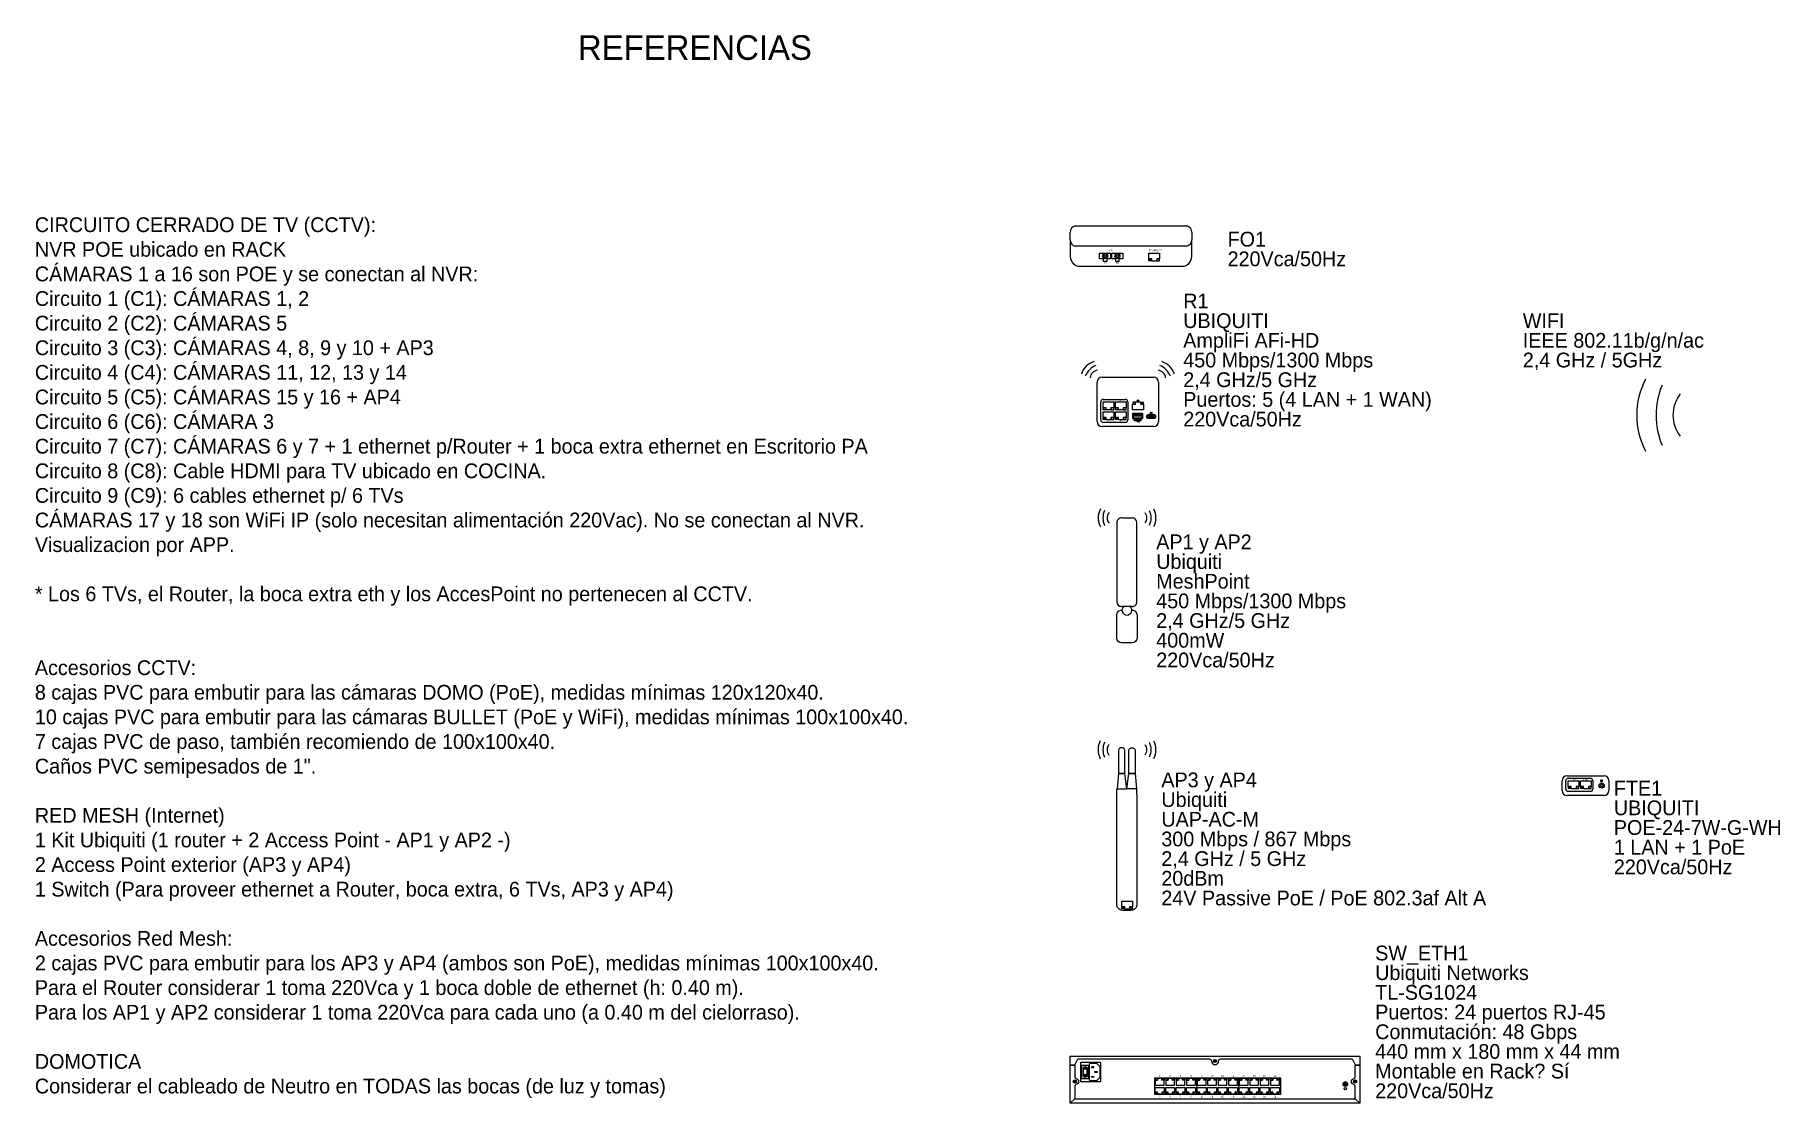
# Model space of a CAD drawing. Header units: millimetres. Extents: x 1086 to 16404, y 1320 to 9021.
# Drawn here: x 8043 to 11589, y 5765 to 7936 of the extents above; entities that cross this region are included whole.
import ezdxf
from ezdxf.enums import TextEntityAlignment as Align

# ---------------------------------------------------------------- set-up
doc = ezdxf.new("R2010")
doc.units = ezdxf.units.MM
doc.header["$LTSCALE"] = 8
doc.layers.add('STS_Señales Débiles', color=7, linetype='Continuous', true_color=0x265482)

msp = doc.modelspace()

# ---------------------------------------------------------------- texts
at = {"layer": 'STS_Señales Débiles', "attachment_point": 1}
for s, insert, char_height, width in [('REFERENCIAS', (9146, 7935.3), 50, 410.004), ('CIRCUITO CERRADO DE TV (CCTV):\\PNVR POE ubicado en RACK\\PCÁMARAS 1 a 16 son POE y se conectan al NVR:\\PCircuito 1 (C1): CÁMARAS 1, 2\\PCircuito 2 (C2): CÁMARAS 5\\PCircuito 3 (C3): CÁMARAS 4, 8, 9 y 10 + AP3\\PCircuito 4 (C4): CÁMARAS 11, 12, 13 y 14\\PCircuito 5 (C5): CÁMARAS 15 y 16 + AP4\\PCircuito 6 (C6): CÁMARA 3\\PCircuito 7 (C7): CÁMARAS 6 y 7 + 1 ethernet p/Router + 1 boca extra ethernet en Escritorio PA\\PCircuito 8 (C8): Cable HDMI para TV ubicado en COCINA.\\PCircuito 9 (C9): 6 cables ethernet p/ 6 TVs\\PCÁMARAS 17 y 18 son WiFi IP (solo necesitan alimentación 220Vac). No se conectan al NVR. Visualizacion por APP.\\P\\P* Los 6 TVs, el Router, la boca extra eth y los AccesPoint no pertenecen al CCTV.\\P\\P\\PAccesorios CCTV:\\P8 cajas PVC para embutir para las cámaras DOMO (PoE), medidas mínimas 120x120x40.\\P10 cajas PVC para embutir para las cámaras BULLET (PoE y WiFi), medidas mínimas 100x100x40.\\P7 cajas PVC de paso, también recomiendo de 100x100x40.\\PCaños PVC semipesados de 1".\\P\\PRED MESH (Internet)\\P1 Kit Ubiquiti (1 router + 2 Access Point - AP1 y AP2 -)\\P2 Access Point exterior (AP3 y AP4)\\P1 Switch (Para proveer ethernet a Router, boca extra, 6 TVs, AP3 y AP4)\\P\\PAccesorios Red Mesh:\\P2 cajas PVC para embutir para los AP3 y AP4 (ambos son PoE), medidas mínimas 100x100x40.\\PPara el Router considerar 1 toma 220Vca y 1 boca doble de ethernet (h: 0.40 m).\\PPara los AP1 y AP2 considerar 1 toma 220Vca para cada uno (a 0.40 m del cielorraso).\\P\\PDOMOTICA\\PConsiderar el cableado de Neutro en TODAS las bocas (de luz y tomas)', (8042.6, 7565.3), 30, 1918.533)]:
    msp.add_mtext(s, dxfattribs=dict(at, insert=insert, char_height=char_height, width=width))

# ---------------------------------------------------------------- blocks, each defined once
blk = doc.blocks.new('AccessPoint')
for p, q in [((-10.6, 236.8), (-10.6, 246.7)), ((-9.4, 247.2), (-10.1, 247.2)), ((29.4, 247.2), (30.1, 247.2)), ((30.6, 236.8), (30.6, 246.7))]:
    blk.add_line(p, q)
for points in [[(-43.9, 345.1, 0.246231), (-43.9, 308.5)], [(-35.6, 342.1, 0.197976), (-35.6, 311.5)], [(-26.3, 337.5, 0.350013), (-26.3, 316)], [(46.3, 337.5, -0.350013), (46.3, 316)], [(55.6, 342.1, -0.197976), (55.6, 311.5)], [(63.9, 345.1, -0.246231), (63.9, 308.5)], [(30.5, 10, -0.344972), (17.8, 0), (2.2, 0, -0.344972), (-10.5, 10)]]:
    blk.add_lwpolyline(points, format="xyb")
for points in [[(5.7, 325.5, 0.862204), (-6.8, 325.5), (-6.8, 278.5), (5.7, 278.5)], [(14.2, 325.5, -0.862204), (26.8, 325.5), (26.8, 278.5), (14.2, 278.5)]]:
    blk.add_lwpolyline(points, format="xyb", close=True)
for points in [[(5.7, 278.5), (-6.8, 278.5), (-9.4, 247.2), (10, 247.2)], [(14.2, 278.5), (26.8, 278.5), (29.4, 247.2), (10, 247.2)]]:
    blk.add_lwpolyline(points, close=True)
for points in [[(-10.5, 10), (-10.6, 236.8)], [(30.6, 236.8), (30.5, 10)], [(15.7, 2.7), (10.7, 2.7), (5.7, 2.7), (5.7, 7.4), (-0.3, 7.4), (-0.3, 19.2), (10.7, 19.2), (21.6, 19.2), (21.6, 7.4), (15.7, 7.4), (15.7, 2.7)], [(5.2, 3.3), (0, 3.3), (0, 6.8), (5.2, 6.8), (5.2, 3.3)], [(16.1, 3.3), (21.3, 3.3), (21.3, 6.8), (16.1, 6.8), (16.1, 3.3)]]:
    blk.add_lwpolyline(points)
for centre, start, end in [((-10.1, 246.7), 90, 180.021), ((30.1, 246.7), 0, 90)]:
    blk.add_arc(centre, 0.5, start, end)
for tag, p in [('IDENTIFICACION', (80.1, 250.5)), ('MARCA', (80.1, 210.5)), ('MODELO', (80.1, 170.5)), ('VELOCIDAD', (80.1, 130.5)), ('FRECUENCIAS', (80.1, 90.5)), ('POT_TX', (80.1, 50.5)), ('ALIMENTACION', (80.1, 10.5))]:
    blk.add_attdef(tag, p, '', height=30)
blk = doc.blocks.new('WIFI')
for points in [[(-35.3, 58, 0.246231), (-35.3, -15)], [(-18.6, 52, 0.197976), (-18.6, -9.1)], [(0, 43, 0.350013), (0, 0)]]:
    blk.add_lwpolyline(points, format="xyb")
for tag, p in [('TECNOLOGÍA', (-160, 110)), ('ESTÁNDAR', (-160, 90)), ('FRECUENCIA', (-160, 70))]:
    blk.add_attdef(tag, p, '', height=15)
blk = doc.blocks.new('CONV_FOaETH')
for p, q in [((-9.7, 81.9), (217.2, 81.8)), ((-20, 53.5), (-20, 69.1)), ((-19.7, 50.4), (-19.7, 19.7)), ((217.2, 40.7), (-9.7, 40.6)), ((227.1, 69.1), (227.1, 53.5)), ((227.1, 19.7), (227.1, 53.5)), ((0, 0), (207.5, 0)), ((40, 15), (40, 26.8)), ((40, 26.8), (50.9, 26.8)), ((47, 15), (40, 15)), ((47, 15), (47, 10.3)), ((47, 10.3), (55, 10.3)), ((50.9, 26.8), (61.9, 26.8)), ((61.9, 15), (55, 15)), ((55, 10.3), (55, 15)), ((61.9, 26.8), (61.9, 15)), ((65, 15), (65, 26.8)), ((65, 26.8), (75.9, 26.8)), ((72, 15), (65, 15)), ((72, 15), (72, 10.3)), ((72, 10.3), (80, 10.3)), ((75.9, 26.8), (86.9, 26.8)), ((86.9, 15), (80, 15)), ((80, 10.3), (80, 15)), ((86.9, 26.8), (86.9, 15)), ((140, 15), (140, 26.8)), ((140, 26.8), (150.9, 26.8)), ((146, 15), (140, 15)), ((140.3, 10.9), (140.3, 14.4)), ((140.3, 14.4), (145.5, 14.4)), ((145.5, 10.9), (140.3, 10.9)), ((145.5, 14.4), (145.5, 10.9)), ((146, 10.3), (146, 15)), ((150.9, 10.3), (146, 10.3)), ((150.9, 26.8), (161.9, 26.8)), ((156, 10.3), (150.9, 10.3)), ((161.9, 15), (156, 15)), ((156, 15), (156, 10.3)), ((161.6, 14.4), (156.4, 14.4)), ((156.4, 14.4), (156.4, 10.9)), ((156.4, 10.9), (161.6, 10.9)), ((161.6, 10.9), (161.6, 14.4)), ((161.9, 26.8), (161.9, 15))]:
    blk.add_line(p, q)
for centre, radius in [((51.3, 20.6), 5.19), ((51.3, 20.6), 2.65), ((76.1, 20.6), 5.19), ((76.1, 20.6), 2.65)]:
    blk.add_circle(centre, radius)
for centre, radius, start, end in [((-6.9, 69.1), 13.1, 102.2582, 180), ((214, 69.1), 13.1, 360, 76.1319), ((-6.9, 53.5), 13.1, 180, 257.7418), ((214, 53.5), 13.1, 283.8681, 0), ((0, 19.7), 19.7, 180, 270), ((207.5, 19.7), 19.7, 270, 0)]:
    blk.add_arc(centre, radius, start, end)
for s, p in [('TX', (50.9, 6.8)), ('FO', (63.5, 31.8)), ('RX', (76.2, 6.8)), ('ETHERNET', (153.6, 31.8))]:
    blk.add_text(s, height=3.6).set_placement(p, align=Align.MIDDLE_CENTER)
for tag, p in [('IDENTIFICACION', (300, 160)), ('MARCA', (300, 120)), ('MODELO', (300, 80)), ('PUERTOS', (300, 40)), ('ALIMENTACION', (300, 0))]:
    blk.add_attdef(tag, p, '', height=30)
blk = doc.blocks.new('ROUTER 2')
h = blk.add_hatch(color=256)
h.dxf.hatch_style = 1
h.paths.add_polyline_path([(90.2, 21.3), (90.2, 24), (74.3, 24), (74.3, 21.3)])
h = blk.add_hatch(color=256)
h.dxf.hatch_style = 1
h.paths.add_polyline_path([(115.3, 20), (115.3, 21.8), (104.4, 21.8), (104.4, 20)])
for p, q in [((0, 10), (0, 90)), ((10, 100), (115, 100)), ((125, 90), (125, 10)), ((7.3, 13.4), (7.3, 50)), ((12.3, 55), (57.3, 55)), ((62.3, 50), (62.3, 13.4)), ((81.3, 52.3), (84.9, 52.3)), ((83.1, 54.2), (83.1, 50.5)), ((115, 0), (10, 0)), ((57.3, 8.4), (12.3, 8.4)), ((72, 25.7), (72, 17)), ((91.9, 26.3), (72.6, 26.3)), ((72.6, 16.3), (91.9, 16.3)), ((73.3, 24.3), (73.3, 18.3)), ((90.6, 25), (73.9, 25)), ((73.9, 17.7), (90.6, 17.7)), ((90.2, 24), (74.3, 24)), ((74.3, 24), (74.3, 21.3)), ((74.3, 21.3), (90.2, 21.3)), ((77.6, 12.8), (76.2, 12.8)), ((76.2, 12.3), (79.3, 12.3)), ((78.6, 13.8), (77.6, 12.8)), ((78.3, 12.8), (79, 13.5)), ((88.7, 12.8), (78.3, 12.8)), ((79.3, 12.3), (80.6, 11)), ((81, 11.3), (79.9, 12.3)), ((79.9, 12.3), (88.7, 12.3)), ((83.8, 15), (81.5, 15)), ((81.5, 14.6), (83.8, 14.6)), ((85.2, 10.2), (83.5, 10.2)), ((83.5, 9.8), (85.2, 9.8)), ((86.3, 10.6), (85.2, 10.6)), ((85.2, 10.6), (85.2, 10.2)), ((85.2, 9.8), (85.2, 9.4)), ((85.2, 9.4), (86.3, 9.4)), ((86.3, 9.4), (86.3, 10.6)), ((88.7, 13.3), (88.7, 12.8)), ((90.1, 12.6), (88.7, 13.3)), ((88.7, 11.9), (90.1, 12.6)), ((88.7, 12.3), (88.7, 11.9)), ((90.2, 21.3), (90.2, 24)), ((91.3, 18.3), (91.3, 24.3)), ((92.6, 17), (92.6, 25.7)), ((116.4, 23.4), (103.2, 23.4)), ((103.2, 16.6), (116.4, 16.6)), ((115.5, 22.5), (104.1, 22.5)), ((104.1, 17.5), (115.5, 17.5)), ((115.3, 21.8), (104.4, 21.8)), ((104.4, 21.8), (104.4, 20)), ((104.4, 20), (115.3, 20)), ((110, 27.1), (110, 30)), ((115.3, 20), (115.3, 21.8))]:
    blk.add_line(p, q)
for points in [[(-6.2, 132, 0.246231), (-32, 106.2)], [(-2.4, 124, 0.197976), (-24, 102.4)], [(1, 114.2, 0.350013), (-14.2, 99)], [(139.2, 99, 0.350013), (124, 114.2)], [(149, 102.4, 0.197976), (127.4, 124)], [(157, 106.2, 0.246231), (131.2, 132)]]:
    blk.add_lwpolyline(points, format="xyb")
for points in [[(28.2, 33.5), (23.2, 33.5), (18.2, 33.5), (18.2, 38.2), (12.3, 38.2), (12.3, 50), (23.2, 50), (34.1, 50), (34.1, 38.2), (28.2, 38.2), (28.2, 33.5)], [(17.8, 34.1), (12.6, 34.1), (12.6, 37.6), (17.8, 37.6), (17.8, 34.1)], [(28.6, 34.1), (33.9, 34.1), (33.9, 37.6), (28.6, 37.6), (28.6, 34.1)], [(53.2, 33.5), (48.2, 33.5), (43.2, 33.5), (43.2, 38.2), (37.3, 38.2), (37.3, 50), (48.2, 50), (59.1, 50), (59.1, 38.2), (53.2, 38.2), (53.2, 33.5)], [(42.8, 34.1), (37.6, 34.1), (37.6, 37.6), (42.8, 37.6), (42.8, 34.1)], [(53.6, 34.1), (58.9, 34.1), (58.9, 37.6), (53.6, 37.6), (53.6, 34.1)], [(78.1, 50), (83.1, 50), (88.1, 50), (88.1, 45.3), (94, 45.3), (94, 33.5), (83.1, 33.5), (72.2, 33.5), (72.2, 45.3), (78.1, 45.3), (78.1, 50)], [(77.7, 49.4), (72.5, 49.4), (72.5, 45.8), (77.7, 45.8), (77.7, 49.4)], [(88.6, 49.4), (93.8, 49.4), (93.8, 45.8), (88.6, 45.8), (88.6, 49.4)], [(28.2, 13.5), (23.2, 13.5), (18.2, 13.5), (18.2, 18.2), (12.3, 18.2), (12.3, 30), (23.2, 30), (34.1, 30), (34.1, 18.2), (28.2, 18.2), (28.2, 13.5)], [(17.8, 14.1), (12.6, 14.1), (12.6, 17.6), (17.8, 17.6), (17.8, 14.1)], [(28.6, 14.1), (33.9, 14.1), (33.9, 17.6), (28.6, 17.6), (28.6, 14.1)], [(53.2, 13.5), (48.2, 13.5), (43.2, 13.5), (43.2, 18.2), (37.3, 18.2), (37.3, 30), (48.2, 30), (59.1, 30), (59.1, 18.2), (53.2, 18.2), (53.2, 13.5)], [(42.8, 14.1), (37.6, 14.1), (37.6, 17.6), (42.8, 17.6), (42.8, 14.1)], [(53.6, 14.1), (58.9, 14.1), (58.9, 17.6), (53.6, 17.6), (53.6, 14.1)]]:
    blk.add_lwpolyline(points)
blk.add_circle((83.1, 52.3), 1.81)
for centre, radius, start, end in [((10, 90), 10, 90, 180), ((115, 90), 10, 0, 90), ((12.3, 50), 5, 90, 180), ((57.3, 50), 5, 0, 90), ((83.1, 55.6), 2.38, 236.5428, 304.203), ((83.1, 49.1), 2.38, 55.797, 123.4572), ((84.4, 52.3), 2.25, 126.2178, 233.7822), ((81.8, 52.3), 2.25, 306.2178, 53.7822), ((10, 10), 10, 180, 270), ((12.3, 13.4), 5, 180, 270), ((57.3, 13.4), 5, 270, 0), ((72.6, 25.7), 0.656, 90, 180), ((72.6, 17), 0.656, 180, 270), ((73.9, 24.3), 0.656, 90, 180), ((73.9, 18.3), 0.656, 180, 270), ((75.5, 12.6), 0.717, 19.2715, 340.7285), ((81.5, 11), 4.07, 90, 135), ((81.5, 11), 3.6, 90, 135), ((83.5, 13.8), 4.07, 225, 270), ((83.5, 13.8), 3.6, 225, 270), ((84.2, 14.8), 0.478, 209.6684, 150.3316), ((90.6, 24.3), 0.656, 0, 90), ((90.6, 18.3), 0.656, 270, 360), ((91.9, 25.7), 0.656, 360, 90), ((91.9, 17), 0.656, 270, 0), ((103.2, 20), 3.41, 90, 270), ((104.1, 20), 2.51, 90, 270), ((110, 27.1), 2.09, 116.5651, 63.4349), ((115, 10), 10, 270, 0), ((115.5, 20), 2.51, 270, 90), ((116.4, 20), 3.41, 270, 90)]:
    blk.add_arc(centre, radius, start, end)
for s, p in [('1', (22, 52.3)), ('2', (47, 52.4)), ('3', (21.9, 11.2)), ('4', (46.8, 11.1))]:
    blk.add_text(s, height=3.6).set_placement(p, align=Align.MIDDLE_CENTER)
for tag, p in [('IDENTIFICACION', (175, 240)), ('MARCA', (175, 200)), ('MODELO', (175, 160)), ('VELOCIDAD', (175, 120)), ('FRECUENCIAS', (175, 80)), ('PUERTOS', (175, 40)), ('ALIMENTACION', (175, 0))]:
    blk.add_attdef(tag, p, '', height=30)
blk = doc.blocks.new('AccessPoint 2')
for p, q in [((-0.1, 254.2), (21, 254.2)), ((-10.1, 244.2), (-10, 83.9)), ((31, 83.9), (31, 244.2)), ((21, 73.9), (0, 73.9))]:
    blk.add_line(p, q)
for points in [[(-43.4, 272.4, 0.246231), (-43.4, 235.9)], [(-35.1, 269.5, 0.197976), (-35.1, 238.9)], [(-25.8, 264.9, 0.350013), (-25.8, 243.4)], [(46.7, 264.9, -0.350013), (46.7, 243.4)], [(56, 269.5, -0.197976), (56, 238.9)], [(64.4, 272.4, -0.246231), (64.4, 235.9)], [(20.5, 66.7), (21.1, 66.7, -0.414321), (31.1, 56.7), (31.1, 10, -0.414106), (21.1, 0), (0, 0, -0.414106), (-10, 10), (-10, 56.7, -0.414321), (0, 66.7), (0.5, 66.7)]]:
    blk.add_lwpolyline(points, format="xyb")
for centre, start, end in [((-0.1, 244.2), 90, 180.0134), ((21, 244.2), 0.0134, 90), ((0, 83.9), 180.0134, 270), ((10.5, 66.7), 133.5769, 46.4231), ((21, 83.9), 270, 0.0134)]:
    blk.add_arc(centre, 10, start, end)
for tag, p in [('IDENTIFICACION', (70.1, 190.5)), ('MARCA', (70.1, 150.5)), ('MODELO', (70.1, 110.5)), ('VELOCIDAD', (70.1, 70.5)), ('FRECUENCIAS', (70.1, 30.5)), ('POT_TX', (70.1, -9.5)), ('ALIMENTACION', (70.1, -49.5))]:
    blk.add_attdef(tag, p, '', height=30)
blk = doc.blocks.new('SWITCH')
h = blk.add_hatch(color=256)
h.dxf.hatch_style = 1
edge = h.paths.add_edge_path(flags=17)
edge.add_arc((559.4, 38.6), 3.96, 0, 360)
edge = h.paths.add_edge_path()
edge.add_arc((559.4, 38.6), 4.63, 0, 360)
h = blk.add_hatch(color=256)
h.dxf.hatch_style = 1
h.paths.add_polyline_path([(559.6, 38), (562.5, 38), (562.5, 37.5), (556.3, 37.5), (556.3, 38), (559.1, 38), (559.1, 41.6), (559.6, 41.6)])
h.paths.add_polyline_path([(561.7, 37), (561.7, 36.5), (557.1, 36.5), (557.1, 37)])
h.paths.add_polyline_path([(560.9, 36), (560.9, 35.5), (557.9, 35.5), (557.9, 36)])
for p, q in [((0, 0), (9.5, 8.5)), ((589.1, 0), (579.6, 8.5))]:
    blk.add_line(p, q)
for points in [[(0, 95.7), (589.1, 95.7), (589.1, 0), (0, 0)], [(24.2, 77.3), (36.7, 77.3), (36.7, 49), (24.2, 49)], [(43.9, 72.3), (48.3, 72.3), (48.3, 73.9), (43.9, 73.9)], [(29.8, 58.6), (31.1, 58.6), (31.1, 54.4), (29.8, 54.4)], [(43.9, 53.9), (48.3, 53.9), (48.3, 52.4), (43.9, 52.4)], [(50.4, 63.9), (54.8, 63.9), (54.8, 62.4), (50.4, 62.4)], [(172.4, 51.4), (256.8, 51.4), (256.8, 17.3), (172.4, 17.3)], [(257.8, 51.4), (342.2, 51.4), (342.2, 17.3), (257.8, 17.3)], [(343.1, 51.4), (427.5, 51.4), (427.5, 17.3), (343.1, 17.3)], [(559.6, 38), (562.5, 38), (562.5, 37.5), (556.3, 37.5), (556.3, 38), (559.1, 38), (559.1, 41.6), (559.6, 41.6)], [(561.7, 37), (561.7, 36.5), (557.1, 36.5), (557.1, 37)], [(560.9, 36), (560.9, 35.5), (557.9, 35.5), (557.9, 36)]]:
    blk.add_lwpolyline(points, close=True)
for points in [[(0, 77.9), (9.5, 77.9), (16.1, 89.7), (283.6, 89.7, -0.414214), (287.2, 86.1), (287.2, 85.5, 1), (301.9, 85.5), (301.9, 86.1, -0.414214), (305.5, 89.7), (573, 89.7), (579.6, 77.9), (589.1, 77.9)], [(0, 76.9), (9.5, 76.9), (9.5, 53.3, 0.310084), (11.8, 50, -0.943929), (11.8, 38.1, 0.310084), (9.5, 34.7), (9.5, 8.5), (579.6, 8.5), (579.6, 34.7, 0.310084), (577.3, 38.1, -0.943929), (577.3, 50, 0.310084), (579.6, 53.3), (579.6, 76.9), (589.1, 76.9)]]:
    blk.add_lwpolyline(points, format="xyb")
for points in [[(60.9, 82.6), (22.8, 82.6, 0.414214), (21, 80.8), (21, 45.5, 0.414214), (22.8, 43.7), (60.9, 43.7, 0.414214), (62.7, 45.5), (62.7, 80.8, 0.414214)], [(33.9, 55.4, -1), (27.2, 55.4), (27.2, 70.9, -1), (33.9, 70.9)], [(38.7, 63.1), (38.7, 47.9, 0.414214), (40.5, 46.1), (54.5, 46.1), (60.9, 52.8), (60.9, 63.1), (60.9, 73.5), (54.5, 80.2), (40.5, 80.2, 0.414214), (38.7, 78.4)], [(292.3, 86), (293.5, 86, 0.414214), (294, 86.5), (294, 87.7), (295.1, 87.7), (295.1, 86.5, 0.414214), (295.6, 86), (296.8, 86), (296.8, 84.9), (295.6, 84.9, 0.414214), (295.1, 84.4), (295.1, 83.2), (294, 83.2), (294, 84.4, 0.414214), (293.5, 84.9), (292.3, 84.9)], [(9.3, 41.8), (9.3, 43, 0.414214), (8.7, 43.5), (7.5, 43.5), (7.5, 44.6), (8.7, 44.6, 0.414214), (9.3, 45.1), (9.3, 46.3), (10.3, 46.3), (10.3, 45.1, 0.414214), (10.9, 44.6), (12, 44.6), (12, 43.5), (10.9, 43.5, 0.414214), (10.3, 43), (10.3, 41.8)], [(579.8, 41.8), (579.8, 43, -0.414214), (580.4, 43.5), (581.5, 43.5), (581.5, 44.6), (580.4, 44.6, -0.414214), (579.8, 45.1), (579.8, 46.3), (578.8, 46.3), (578.8, 45.1, -0.414214), (578.2, 44.6), (577.1, 44.6), (577.1, 43.5), (578.2, 43.5, -0.414214), (578.8, 43), (578.8, 41.8)]]:
    blk.add_lwpolyline(points, format="xyb", close=True)
for points in [[(186.3, 50.3), (178, 50.3), (178, 46.4), (173.1, 46.4), (173.1, 36.7), (191.2, 36.7), (191.2, 46.4), (186.3, 46.4), (186.3, 50.3)], [(177.7, 49.8), (173.4, 49.8), (173.4, 46.9), (177.7, 46.9), (177.7, 49.8)], [(186.7, 49.8), (191, 49.8), (191, 46.9), (186.7, 46.9), (186.7, 49.8)], [(207.5, 50.3), (199.2, 50.3), (199.2, 46.4), (194.3, 46.4), (194.3, 36.7), (212.4, 36.7), (212.4, 46.4), (207.5, 46.4), (207.5, 50.3)], [(198.8, 49.8), (194.5, 49.8), (194.5, 46.9), (198.8, 46.9), (198.8, 49.8)], [(207.8, 49.8), (212.1, 49.8), (212.1, 46.9), (207.8, 46.9), (207.8, 49.8)], [(228.6, 50.3), (220.4, 50.3), (220.4, 46.4), (215.5, 46.4), (215.5, 36.7), (233.5, 36.7), (233.5, 46.4), (228.6, 46.4), (228.6, 50.3)], [(220, 49.8), (215.7, 49.8), (215.7, 46.9), (220, 46.9), (220, 49.8)], [(229, 49.8), (233.3, 49.8), (233.3, 46.9), (229, 46.9), (229, 49.8)], [(249.8, 50.3), (241.5, 50.3), (241.5, 46.4), (236.6, 46.4), (236.6, 36.7), (254.7, 36.7), (254.7, 46.4), (249.8, 46.4), (249.8, 50.3)], [(241.1, 49.8), (236.8, 49.8), (236.8, 46.9), (241.1, 46.9), (241.1, 49.8)], [(250.1, 49.8), (254.4, 49.8), (254.4, 46.9), (250.1, 46.9), (250.1, 49.8)], [(271.7, 50.3), (263.4, 50.3), (263.4, 46.4), (258.5, 46.4), (258.5, 36.7), (276.5, 36.7), (276.5, 46.4), (271.7, 46.4), (271.7, 50.3)], [(263, 49.8), (258.7, 49.8), (258.7, 46.9), (263, 46.9), (263, 49.8)], [(272, 49.8), (276.3, 49.8), (276.3, 46.9), (272, 46.9), (272, 49.8)], [(292.8, 50.3), (284.6, 50.3), (284.6, 46.4), (279.6, 46.4), (279.6, 36.7), (297.7, 36.7), (297.7, 46.4), (292.8, 46.4), (292.8, 50.3)], [(284.2, 49.8), (279.9, 49.8), (279.9, 46.9), (284.2, 46.9), (284.2, 49.8)], [(293.2, 49.8), (297.5, 49.8), (297.5, 46.9), (293.2, 46.9), (293.2, 49.8)], [(314, 50.3), (305.7, 50.3), (305.7, 46.4), (300.8, 46.4), (300.8, 36.7), (318.9, 36.7), (318.9, 46.4), (314, 46.4), (314, 50.3)], [(305.3, 49.8), (301, 49.8), (301, 46.9), (305.3, 46.9), (305.3, 49.8)], [(314.3, 49.8), (318.6, 49.8), (318.6, 46.9), (314.3, 46.9), (314.3, 49.8)], [(335.1, 50.3), (326.9, 50.3), (326.9, 46.4), (322, 46.4), (322, 36.7), (340, 36.7), (340, 46.4), (335.1, 46.4), (335.1, 50.3)], [(326.5, 49.8), (322.2, 49.8), (322.2, 46.9), (326.5, 46.9), (326.5, 49.8)], [(335.5, 49.8), (339.8, 49.8), (339.8, 46.9), (335.5, 46.9), (335.5, 49.8)], [(357, 50.3), (348.8, 50.3), (348.8, 46.4), (343.8, 46.4), (343.8, 36.7), (361.9, 36.7), (361.9, 46.4), (357, 46.4), (357, 50.3)], [(348.4, 49.8), (344.1, 49.8), (344.1, 46.9), (348.4, 46.9), (348.4, 49.8)], [(357.4, 49.8), (361.7, 49.8), (361.7, 46.9), (357.4, 46.9), (357.4, 49.8)], [(378.2, 50.3), (369.9, 50.3), (369.9, 46.4), (365, 46.4), (365, 36.7), (383.1, 36.7), (383.1, 46.4), (378.2, 46.4), (378.2, 50.3)], [(369.5, 49.8), (365.2, 49.8), (365.2, 46.9), (369.5, 46.9), (369.5, 49.8)], [(378.5, 49.8), (382.8, 49.8), (382.8, 46.9), (378.5, 46.9), (378.5, 49.8)], [(399.3, 50.3), (391.1, 50.3), (391.1, 46.4), (386.2, 46.4), (386.2, 36.7), (404.2, 36.7), (404.2, 46.4), (399.3, 46.4), (399.3, 50.3)], [(390.7, 49.8), (386.4, 49.8), (386.4, 46.9), (390.7, 46.9), (390.7, 49.8)], [(399.7, 49.8), (404, 49.8), (404, 46.9), (399.7, 46.9), (399.7, 49.8)], [(420.5, 50.3), (412.2, 50.3), (412.2, 46.4), (407.3, 46.4), (407.3, 36.7), (425.4, 36.7), (425.4, 46.4), (420.5, 46.4), (420.5, 50.3)], [(411.9, 49.8), (407.6, 49.8), (407.6, 46.9), (411.9, 46.9), (411.9, 49.8)], [(420.8, 49.8), (425.2, 49.8), (425.2, 46.9), (420.8, 46.9), (420.8, 49.8)], [(186.3, 18.2), (178, 18.2), (178, 22.1), (173.1, 22.1), (173.1, 31.9), (191.2, 31.9), (191.2, 22.1), (186.3, 22.1), (186.3, 18.2)], [(177.7, 18.7), (173.4, 18.7), (173.4, 21.6), (177.7, 21.6), (177.7, 18.7)], [(186.7, 18.7), (191, 18.7), (191, 21.6), (186.7, 21.6), (186.7, 18.7)], [(207.5, 18.2), (199.2, 18.2), (199.2, 22.1), (194.3, 22.1), (194.3, 31.9), (212.4, 31.9), (212.4, 22.1), (207.5, 22.1), (207.5, 18.2)], [(198.8, 18.7), (194.5, 18.7), (194.5, 21.6), (198.8, 21.6), (198.8, 18.7)], [(207.8, 18.7), (212.1, 18.7), (212.1, 21.6), (207.8, 21.6), (207.8, 18.7)], [(228.6, 18.2), (220.4, 18.2), (220.4, 22.1), (215.5, 22.1), (215.5, 31.9), (233.5, 31.9), (233.5, 22.1), (228.6, 22.1), (228.6, 18.2)], [(220, 18.7), (215.7, 18.7), (215.7, 21.6), (220, 21.6), (220, 18.7)], [(229, 18.7), (233.3, 18.7), (233.3, 21.6), (229, 21.6), (229, 18.7)], [(249.8, 18.2), (241.5, 18.2), (241.5, 22.1), (236.6, 22.1), (236.6, 31.9), (254.7, 31.9), (254.7, 22.1), (249.8, 22.1), (249.8, 18.2)], [(241.1, 18.7), (236.8, 18.7), (236.8, 21.6), (241.1, 21.6), (241.1, 18.7)], [(250.1, 18.7), (254.4, 18.7), (254.4, 21.6), (250.1, 21.6), (250.1, 18.7)], [(271.7, 18.2), (263.4, 18.2), (263.4, 22.1), (258.5, 22.1), (258.5, 31.9), (276.5, 31.9), (276.5, 22.1), (271.7, 22.1), (271.7, 18.2)], [(263, 18.7), (258.7, 18.7), (258.7, 21.6), (263, 21.6), (263, 18.7)], [(272, 18.7), (276.3, 18.7), (276.3, 21.6), (272, 21.6), (272, 18.7)], [(292.8, 18.2), (284.6, 18.2), (284.6, 22.1), (279.6, 22.1), (279.6, 31.9), (297.7, 31.9), (297.7, 22.1), (292.8, 22.1), (292.8, 18.2)], [(284.2, 18.7), (279.9, 18.7), (279.9, 21.6), (284.2, 21.6), (284.2, 18.7)], [(293.2, 18.7), (297.5, 18.7), (297.5, 21.6), (293.2, 21.6), (293.2, 18.7)], [(314, 18.2), (305.7, 18.2), (305.7, 22.1), (300.8, 22.1), (300.8, 31.9), (318.9, 31.9), (318.9, 22.1), (314, 22.1), (314, 18.2)], [(305.3, 18.7), (301, 18.7), (301, 21.6), (305.3, 21.6), (305.3, 18.7)], [(314.3, 18.7), (318.6, 18.7), (318.6, 21.6), (314.3, 21.6), (314.3, 18.7)], [(335.1, 18.2), (326.9, 18.2), (326.9, 22.1), (322, 22.1), (322, 31.9), (340, 31.9), (340, 22.1), (335.1, 22.1), (335.1, 18.2)], [(326.5, 18.7), (322.2, 18.7), (322.2, 21.6), (326.5, 21.6), (326.5, 18.7)], [(335.5, 18.7), (339.8, 18.7), (339.8, 21.6), (335.5, 21.6), (335.5, 18.7)], [(357, 18.2), (348.8, 18.2), (348.8, 22.1), (343.8, 22.1), (343.8, 31.9), (361.9, 31.9), (361.9, 22.1), (357, 22.1), (357, 18.2)], [(348.4, 18.7), (344.1, 18.7), (344.1, 21.6), (348.4, 21.6), (348.4, 18.7)], [(357.4, 18.7), (361.7, 18.7), (361.7, 21.6), (357.4, 21.6), (357.4, 18.7)], [(378.2, 18.2), (369.9, 18.2), (369.9, 22.1), (365, 22.1), (365, 31.9), (383.1, 31.9), (383.1, 22.1), (378.2, 22.1), (378.2, 18.2)], [(369.5, 18.7), (365.2, 18.7), (365.2, 21.6), (369.5, 21.6), (369.5, 18.7)], [(378.5, 18.7), (382.8, 18.7), (382.8, 21.6), (378.5, 21.6), (378.5, 18.7)], [(399.3, 18.2), (391.1, 18.2), (391.1, 22.1), (386.2, 22.1), (386.2, 31.9), (404.2, 31.9), (404.2, 22.1), (399.3, 22.1), (399.3, 18.2)], [(390.7, 18.7), (386.4, 18.7), (386.4, 21.6), (390.7, 21.6), (390.7, 18.7)], [(399.7, 18.7), (404, 18.7), (404, 21.6), (399.7, 21.6), (399.7, 18.7)], [(420.5, 18.2), (412.2, 18.2), (412.2, 22.1), (407.3, 22.1), (407.3, 31.9), (425.4, 31.9), (425.4, 22.1), (420.5, 22.1), (420.5, 18.2)], [(411.9, 18.7), (407.6, 18.7), (407.6, 21.6), (411.9, 21.6), (411.9, 18.7)], [(420.8, 18.7), (425.2, 18.7), (425.2, 21.6), (420.8, 21.6), (420.8, 18.7)]]:
    blk.add_lwpolyline(points)
for centre, radius in [((30.6, 70.9), 2.29), ((30.6, 70.9), 1.7), ((294.5, 85.5), 3.18), ((9.8, 44), 3.18), ((559.4, 38.6), 4.63), ((559.4, 38.6), 3.96), ((579.3, 44), 3.18), ((559.2, 29.2), 2.29)]:
    blk.add_circle(centre, radius)
for s, p in [('1', (182.2, 55.5)), ('2', (203.3, 55.5)), ('3', (224.5, 55.5)), ('4', (245.6, 55.5)), ('9', (267.5, 55.5)), ('10', (288.3, 55.5)), ('11', (309.8, 55.5)), ('12', (331, 55.5)), ('17', (352.9, 55.5)), ('18', (374, 55.5)), ('19', (395.2, 55.5)), ('20', (416.4, 55.5)), ('5', (182.2, 13)), ('6', (203.3, 13)), ('7', (224.5, 13)), ('8', (245.6, 13)), ('13', (267.5, 13)), ('14', (288.3, 13)), ('15', (309.8, 13)), ('16', (331, 13)), ('21', (352.9, 13)), ('22', (374, 13)), ('23', (395.2, 13)), ('24', (416.4, 13))]:
    blk.add_text(s, height=3.6).set_placement(p, align=Align.MIDDLE_CENTER)
for tag, p in [('IDENTIFICADOR', (620, 290)), ('MARCA', (620, 250)), ('MODELO', (620, 210)), ('PUERTOS', (620, 170)), ('CONMUTACION', (620, 130)), ('MEDIDAS', (620, 90)), ('RACK', (620, 50)), ('ALIMENTACION', (620, 10))]:
    blk.add_attdef(tag, p, '', height=30)
blk = doc.blocks.new('FuentePoE')
for p, q in [((10, 40), (85, 40)), ((0, 10), (0, 30)), ((7.3, 13.4), (7.3, 30)), ((85, 0), (10, 0)), ((12.3, 35), (57.3, 35)), ((57.3, 8.4), (12.3, 8.4)), ((62.3, 30), (62.3, 13.4)), ((80, 30), (80, 32.9)), ((95, 30), (95, 10))]:
    blk.add_line(p, q)
for points in [[(28.2, 13.5), (23.2, 13.5), (18.2, 13.5), (18.2, 18.2), (12.3, 18.2), (12.3, 30), (23.2, 30), (34.1, 30), (34.1, 18.2), (28.2, 18.2), (28.2, 13.5)], [(17.8, 14.1), (12.6, 14.1), (12.6, 17.6), (17.8, 17.6), (17.8, 14.1)], [(28.6, 14.1), (33.9, 14.1), (33.9, 17.6), (28.6, 17.6), (28.6, 14.1)], [(53.2, 13.5), (48.2, 13.5), (43.2, 13.5), (43.2, 18.2), (37.3, 18.2), (37.3, 30), (48.2, 30), (59.1, 30), (59.1, 18.2), (53.2, 18.2), (53.2, 13.5)], [(42.8, 14.1), (37.6, 14.1), (37.6, 17.6), (42.8, 17.6), (42.8, 14.1)], [(53.6, 14.1), (58.9, 14.1), (58.9, 17.6), (53.6, 17.6), (53.6, 14.1)]]:
    blk.add_lwpolyline(points)
for radius in [5.19, 2.65]:
    blk.add_circle((80.2, 20.2), radius)
for centre, radius, start, end in [((10, 30), 10, 90, 180), ((85, 30), 10, 0, 90), ((10, 10), 10, 180, 270), ((12.3, 30), 5, 90, 180), ((12.3, 13.4), 5, 180, 270), ((57.3, 30), 5, 0, 90), ((57.3, 13.4), 5, 270, 0), ((80, 30), 2.09, 116.5651, 63.4349), ((85, 10), 10, 270, 0)]:
    blk.add_arc(centre, radius, start, end)
for s, p in [('PoE', (23.3, 32.4)), ('LAN', (48.1, 32.4))]:
    blk.add_text(s, height=3.6).set_placement(p, align=Align.MIDDLE_CENTER)
for tag, p in [('IDENTIFICACION', (105, 0)), ('MARCA', (105, -40)), ('MODELO', (105, -80)), ('PUERTOS', (105, -120)), ('ALIMENTACION', (105, -160))]:
    blk.add_attdef(tag, p, '', height=30)

# ---------------------------------------------------------------- block references
at = {"layer": 'STS_Señales Débiles'}
ref = msp.add_blockref('CONV_FOaETH', (10166.1, 7466), dxfattribs=at)
ref.add_attrib('PUERTOS', 'FO1', (10466.1, 7506), dxfattribs={"layer": '0', "height": 30})
ref.add_attrib('ALIMENTACION', '220Vca/50Hz', (10466.1, 7466), dxfattribs={"layer": '0', "height": 30})
for name, p, values in [('ROUTER 2', (10201, 7140.3), {'IDENTIFICACION': 'R1', 'MARCA': 'UBIQUITI', 'MODELO': 'AmpliFi AFi-HD', 'FRECUENCIAS': '2,4 GHz/5 GHz', 'VELOCIDAD': '450 Mbps/1300 Mbps', 'PUERTOS': 'Puertos: 5 (4 LAN + 1 WAN)', 'ALIMENTACION': '220Vca/50Hz'}), ('AccessPoint 2', (10251, 6700.3), {'ALIMENTACION': '220Vca/50Hz', 'POT_TX': '400mW', 'VELOCIDAD': '450 Mbps/1300 Mbps', 'FRECUENCIAS': '2,4 GHz/5 GHz', 'MODELO': 'MeshPoint', 'MARCA': 'Ubiquiti', 'IDENTIFICACION': 'AP1 y AP2'}), ('AccessPoint', (10251.4, 6156.6), {'IDENTIFICACION': 'AP3 y AP4', 'MARCA': 'Ubiquiti', 'MODELO': 'UAP-AC-M', 'FRECUENCIAS': '2,4 GHz / 5 GHz', 'VELOCIDAD': '300 Mbps / 867 Mbps', 'POT_TX': '20dBm', 'ALIMENTACION': '24V Passive PoE / PoE 802.3af Alt A'}), ('FuentePoE', (11146, 6390.3), {'IDENTIFICACION': 'FTE1', 'MARCA': 'UBIQUITI', 'MODELO': 'POE-24-7W-G-WH', 'ALIMENTACION': '220Vca/50Hz', 'PUERTOS': '1 LAN + 1 PoE'}), ('SWITCH', (10146, 5765.3), {'IDENTIFICADOR': 'SW_ETH1', 'MARCA': 'Ubiquiti Networks', 'MODELO': 'TL-SG1024', 'PUERTOS': 'Puertos: 24 puertos RJ-45', 'CONMUTACION': 'Conmutación: 48 Gbps', 'MEDIDAS': '440 mm x 180 mm x 44 mm', 'RACK': 'Montable en Rack? Sí', 'ALIMENTACION': '220Vca/50Hz'})]:
    msp.add_blockref(name, p, dxfattribs=at).add_auto_attribs(values)
at = {"layer": 'STS_Señales Débiles', "xscale": 2, "yscale": 2, "zscale": 2}
msp.add_blockref('WIFI', (11386, 7120.3), dxfattribs=at).add_auto_attribs({'TECNOLOGÍA': 'WIFI', 'ESTÁNDAR': 'IEEE 802.11b/g/n/ac', 'FRECUENCIA': '2,4 GHz / 5GHz'})

msp.set_redraw_order([(e.dxf.handle, doc.entitydb.next_handle()) for e in msp.query("TEXT MTEXT ATTDEF DIMENSION ARC_DIMENSION")])  # texts and dimensions are drawn at this point

doc.saveas('drawing.dxf')
